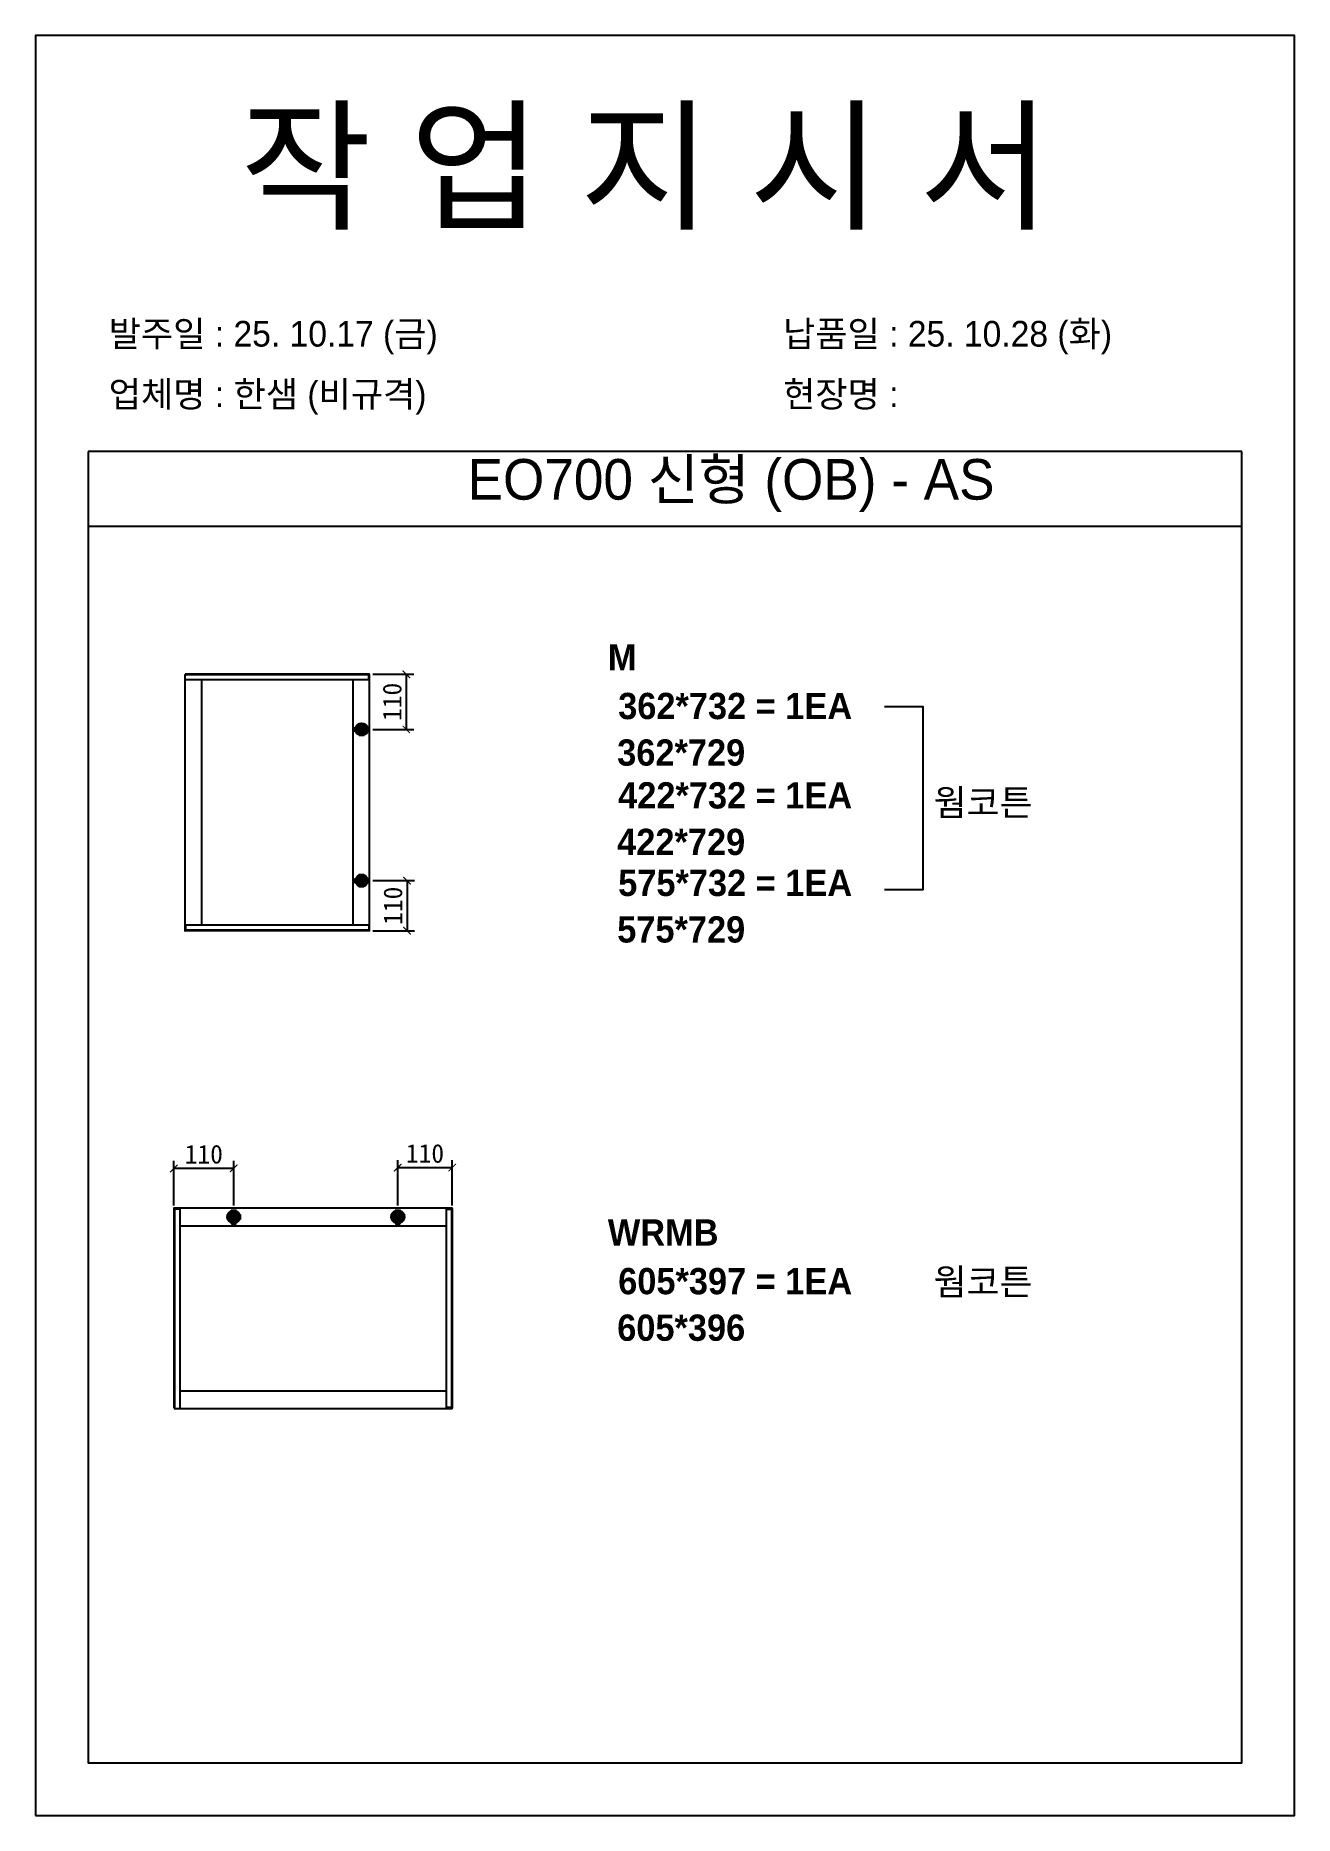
# Model space of a CAD drawing. Header units: millimetres. Extents: x -44117 to 256353, y -2095463 to 65325.
# Drawn here: x 111101 to 112781, y -393170 to -390794 of the extents above; entities that cross this region are included whole.
import ezdxf

# ---------------------------------------------------------------- set-up
doc = ezdxf.new("R2010")
doc.units = ezdxf.units.MM
doc.header["$LTSCALE"] = 10
doc.layers.add('Layer1', color=7, linetype='Continuous', lineweight=70)
doc.styles.add('MtX_Gulim', font='')
doc.styles.get('MtX_Gulim').set_extended_font_data('Gulim', bold=True)
doc.dimstyles.new('ISO-25', dxfattribs={"dimtxt": 2.5, "dimasz": 2.5, "dimexe": 1, "dimexo": 1, "dimtad": 1, "dimtxsty": 'Standard', "dimblk": 'ARCHTICK', "dimcen": 2.5, "dimadec": 0, "dimazin": 0, "dimtfac": 1, "dimtmove": 0, "dimatfit": 3, "dimfxl": 0, "dimarcsym": 0})

msp = doc.modelspace()

# ---------------------------------------------------------------- texts
at = {"linetype": 'Continuous', "style": 'MtX_Gulim'}
for s, height, p in [('M', 35.04934, (111864.45264, -391641.55137)), ('362*732 = 1EA', 35.0493439, (111878.22088, -391706.51754)), ('422*732 = 1EA', 35.0493439, (111878.22088, -391825.81578)), ('웜코튼', 35.049344, (112299.27166, -391835.43552)), ('575*732 = 1EA', 35.0493439, (111878.22088, -391942.70165)), ('WRMB', 35.049344, (111864.45264, -392409.3746)), ('605*397 = 1EA', 35.0493439, (111878.22088, -392474.34077)), ('웜코튼', 35.049344, (112299.27166, -392475.2826))]:
    msp.add_text(s, height=height, dxfattribs=at).set_placement(p)
at = {"color": 242, "linetype": 'Continuous', "true_color": 0xcd2027, "style": 'MtX_Gulim'}
for s, p in [('362*729', (111876.91612, -391768.63488)), ('422*729', (111876.91612, -391887.93312)), ('575*729', (111876.91612, -392004.81899)), ('605*396', (111876.91612, -392536.45811))]:
    msp.add_text(s, height=35.049344, dxfattribs=at).set_placement(p)
at = {"attachment_point": 1}
for s, width, gutter_width, heights, insert, char_height in [('{\\fGulim|b0|i0|c129|p50;작 업 지 시 서}', 3307.3198183, 12.5, [-155.84554], (111373.52131, -390898.21433), 140), ('\\pt11;{\\fGulim|b0|i0|c129|p50;발주일 : 25. 10.17 (금)}', 3307.3198183, 12.5, [34.50412], (111198.31196, -391174.93475), 34.3), ('{\\fGulim|b0|i0|c129|p50;납품일 : 25. 10.28 (화)}', 3307.3198183, 12.5, [37.67976], (112098.28994, -391174.93475), 34.3), ('{\\fGulim|b0|i0|c129|p50;업체명 : 한샘 (비규격)}', 3307.3198183, 12.5, [36.11279], (111198.31196, -391255.59092), 34.3), ('{\\fGulim|b0|i0|c129|p50;현장명 : }', 3307.3198183, 12.5, [-38.2735], (112098.28994, -391255.59092), 34.3), ('{\\fGulim|b0|i0|c129|p50;EO700 신형 (OB) - AS}', 5224.9748335, 19.74777, [57.05176], (111677.26338, -391359.35588), 54.1878762)]:
    msp.add_mtext_dynamic_manual_height_columns(s, width=width, gutter_width=gutter_width, heights=heights, dxfattribs=dict(at, insert=insert, char_height=char_height))

# ---------------------------------------------------------------- blocks, each defined once
blk = doc.blocks.new('_ArchTick')
at = {"color": 0, "linetype": 'ByBlock', "const_width": 0.15}
blk.add_lwpolyline([(-0.5, -0.5), (0.5, 0.5)], dxfattribs=at)
blk = doc.blocks.new('*D3598')
at = {"color": 0, "lineweight": -2}
for p, q in [((111550.9, -391646.7), (111605.5, -391646.7)), ((111595.5, -391720.4), (111595.5, -391646.7)), ((111550.9, -391720.4), (111605.5, -391720.4))]:
    blk.add_line(p, q, dxfattribs=at)
at = {"layer": 'Defpoints', "color": 0}
for p in [(111535.9, -391646.7), (111595.5, -391646.7), (111535.9, -391720.4)]:
    blk.add_point(p, dxfattribs=at)
at = {"color": 0, "lineweight": -2, "xscale": 10, "yscale": 10, "zscale": 10}
for p, rotation in [((111595.5, -391646.7), 90), ((111595.5, -391720.4), 270)]:
    blk.add_blockref('_ArchTick', p, dxfattribs=dict(at, rotation=rotation))
at = {"color": 0, "insert": (111576.7, -391683.5), "char_height": 25, "attachment_point": 5, "rotation": 90}
blk.add_mtext('110', dxfattribs=at)
blk = doc.blocks.new('*D3599')
at = {"color": 0, "lineweight": -2}
for p, q in [((111550.9, -391922.2), (111606.4, -391922.2)), ((111596.4, -391922.2), (111596.4, -391989.1)), ((111550.9, -391989.1), (111606.4, -391989.1))]:
    blk.add_line(p, q, dxfattribs=at)
at = {"layer": 'Defpoints', "color": 0}
for p in [(111535.9, -391922.2), (111535.9, -391989.1), (111596.4, -391989.1)]:
    blk.add_point(p, dxfattribs=at)
at = {"color": 0, "lineweight": -2, "xscale": 10, "yscale": 10, "zscale": 10}
for p, rotation in [((111596.4, -391922.2), 90), ((111596.4, -391989.1), 270)]:
    blk.add_blockref('_ArchTick', p, dxfattribs=dict(at, rotation=rotation))
at = {"color": 0, "insert": (111577.7, -391955.7), "char_height": 25, "attachment_point": 5, "rotation": 90}
blk.add_mtext('110', dxfattribs=at)
blk = doc.blocks.new('*D3600')
at = {"color": 0, "lineweight": -2}
for p, q in [((111285.2, -392356), (111285.2, -392296.3)), ((111365.1, -392356), (111365.1, -392296.3)), ((111365.1, -392306.3), (111285.2, -392306.3))]:
    blk.add_line(p, q, dxfattribs=at)
at = {"layer": 'Defpoints', "color": 0}
for p in [(111285.2, -392306.3), (111285.2, -392371), (111365.1, -392371)]:
    blk.add_point(p, dxfattribs=at)
at = {"color": 0, "lineweight": -2, "xscale": 10, "yscale": 10, "zscale": 10, "rotation": 180}
blk.add_blockref('_ArchTick', (111285.2, -392306.3), dxfattribs=at)
at = {"color": 0, "lineweight": -2, "xscale": 10, "yscale": 10, "zscale": 10}
blk.add_blockref('_ArchTick', (111365.1, -392306.3), dxfattribs=at)
at = {"color": 0, "insert": (111325.2, -392287.5), "char_height": 25, "attachment_point": 5}
blk.add_mtext('110', dxfattribs=at)
blk = doc.blocks.new('*D3601')
at = {"color": 0, "lineweight": -2}
for p, q in [((111584.1, -392356), (111584.1, -392295.3)), ((111656.7, -392356), (111656.7, -392295.3)), ((111584.1, -392305.3), (111656.7, -392305.3))]:
    blk.add_line(p, q, dxfattribs=at)
at = {"layer": 'Defpoints', "color": 0}
for p in [(111656.7, -392305.3), (111584.1, -392371), (111656.7, -392371)]:
    blk.add_point(p, dxfattribs=at)
at = {"color": 0, "lineweight": -2, "xscale": 10, "yscale": 10, "zscale": 10, "rotation": 180}
blk.add_blockref('_ArchTick', (111584.1, -392305.3), dxfattribs=at)
at = {"color": 0, "lineweight": -2, "xscale": 10, "yscale": 10, "zscale": 10}
blk.add_blockref('_ArchTick', (111656.7, -392305.3), dxfattribs=at)
at = {"color": 0, "insert": (111620.4, -392286.5), "char_height": 25, "attachment_point": 5}
blk.add_mtext('110', dxfattribs=at)

# ---------------------------------------------------------------- dimensions: what is measured, and where the dimension line sits
for base, p1, p2, angle, picture, middle in [((111595.49261, -391646.74094), (111535.87883, -391720.35742), (111535.87883, -391646.74094), 90, '*D3598', (111576.74261, -391683.54918)), ((111596.44608, -391989.11976), (111535.87883, -391922.23538), (111535.87883, -391989.11976), 90, '*D3599', (111577.69608, -391955.67757)), ((111285.22834, -392306.28759), (111365.10018, -392370.96688), (111285.22834, -392370.96688), 180, '*D3600', (111325.16426, -392287.53759)), ((111656.69986, -392305.25309), (111584.13216, -392370.96688), (111656.69986, -392370.96688), 180, '*D3601', (111620.41601, -392286.50309))]:
    dim = msp.add_linear_dim(base=base, p1=p1, p2=p2, angle=angle, text='110', dimstyle='ISO-25', override={"dimscale": 10, "dimasz": 1, "dimexo": 1.5, "dimtxsty": 'Standard'})
    dim.commit()
    dim.dimension.update_dxf_attribs({"geometry": picture, "text_midpoint": middle})

# ---------------------------------------------------------------- linework, layer by layer
for p, q in [((112710.71471, -391349.22154), (111170.71471, -391349.22154)), ((112710.71471, -391449.22154), (111170.71471, -391449.22154)), ((111300.01618, -391646.9869), (111300.01618, -391988.87379)), ((111546.51682, -391647.42963), (111300.01618, -391647.42963)), ((111546.51682, -391654.11979), (111300.01618, -391654.11979)), ((111546.27086, -391646.74094), (111300.26214, -391646.74094)), ((111321.90678, -391653.62787), (111321.90678, -391981.7409)), ((111524.38026, -391981.7409), (111524.38026, -391654.11979)), ((111545.28701, -391654.11979), (111545.28701, -391646.74094)), ((111546.51682, -391988.87379), (111546.51682, -391646.9869)), ((111546.51682, -391981.7409), (111300.01618, -391981.7409)), ((111546.51682, -391988.43106), (111300.01618, -391988.43106)), ((111546.27086, -391989.11976), (111300.26214, -391989.11976)), ((111301.24599, -391989.11976), (111301.24599, -391981.7409)), ((111545.28701, -391981.7409), (111545.28701, -391989.11976)), ((111285.22834, -392359.69182), (111285.22834, -392626.60446)), ((111293.23419, -392360.75927), (111285.22834, -392360.75927)), ((111656.43299, -392359.42496), (111285.4952, -392359.42496)), ((111285.97555, -392359.42496), (111285.97555, -392626.87132)), ((111293.23419, -392359.42496), (111293.23419, -392626.87132)), ((111648.69401, -392359.42496), (111648.69401, -392626.87132)), ((111648.69401, -392360.75927), (111656.69986, -392360.75927)), ((111655.95264, -392359.42496), (111655.95264, -392626.87132)), ((111656.69986, -392359.69182), (111656.69986, -392626.60446)), ((111648.69401, -392383.44251), (111293.23419, -392383.44251)), ((111292.70047, -392603.12062), (111648.69401, -392603.12062)), ((111285.4952, -392626.87132), (111656.43299, -392626.87132)), ((111656.69986, -392625.53701), (111648.69401, -392625.53701))]:
    msp.add_line(p, q)
msp.add_lwpolyline([(111100.71471, -393170.05181), (112780.71471, -393170.05181), (112780.71471, -390794.05181), (111100.71471, -390794.05181)], close=True)
for points in [[(111170.71471, -391349.22154), (111170.71471, -393100.05181), (112710.71471, -393100.05181), (112710.71471, -391349.22154)], [(112233.73479, -391689.57424), (112284.61452, -391689.57424), (112284.61452, -391934.347), (112233.73479, -391934.347)]]:
    msp.add_lwpolyline(points)
for centre, radius, start, end in [((111546.27086, -391646.9869), 0.24596, 0, 90), ((111300.26214, -391988.87379), 0.24596, 180, 270), ((111546.27086, -391988.87379), 0.24596, 270, 0), ((111285.4952, -392359.69182), 0.26686, 90, 180), ((111656.43299, -392359.69182), 0.26686, 0, 90), ((111656.43299, -392626.60446), 0.26686, 270, 0)]:
    msp.add_arc(centre, radius, start, end)
at = {"layer": 'Layer1'}
for p, q in [((111535.87883, -391711.29222), (111535.87883, -391729.42262)), ((111535.87883, -391931.30058), (111535.87883, -391913.17018)), ((111355.26468, -392370.96688), (111374.93567, -392370.96688)), ((111593.96765, -392370.96688), (111574.29667, -392370.96688))]:
    msp.add_line(p, q, dxfattribs=at)
for points in [[(111544.94404, -391720.35742), (111526.81363, -391720.35742)], [(111544.94404, -391922.23538), (111526.81363, -391922.23538)], [(111365.10018, -392361.13139), (111365.10018, -392380.80237)], [(111584.13216, -392361.13139), (111584.13216, -392380.80237)]]:
    msp.add_lwpolyline(points, close=True, dxfattribs=at)
for centre, radius in [((111535.87883, -391720.35742), 6.04347), ((111535.87883, -391922.23538), 6.04347), ((111365.10018, -392370.96688), 6.55699), ((111584.13216, -392370.96688), 6.55699)]:
    msp.add_circle(centre, radius, dxfattribs=at)

msp.set_redraw_order([(e.dxf.handle, doc.entitydb.next_handle()) for e in msp.query("TEXT MTEXT ATTDEF DIMENSION ARC_DIMENSION")])  # texts and dimensions are drawn at this point

doc.saveas('drawing.dxf')
